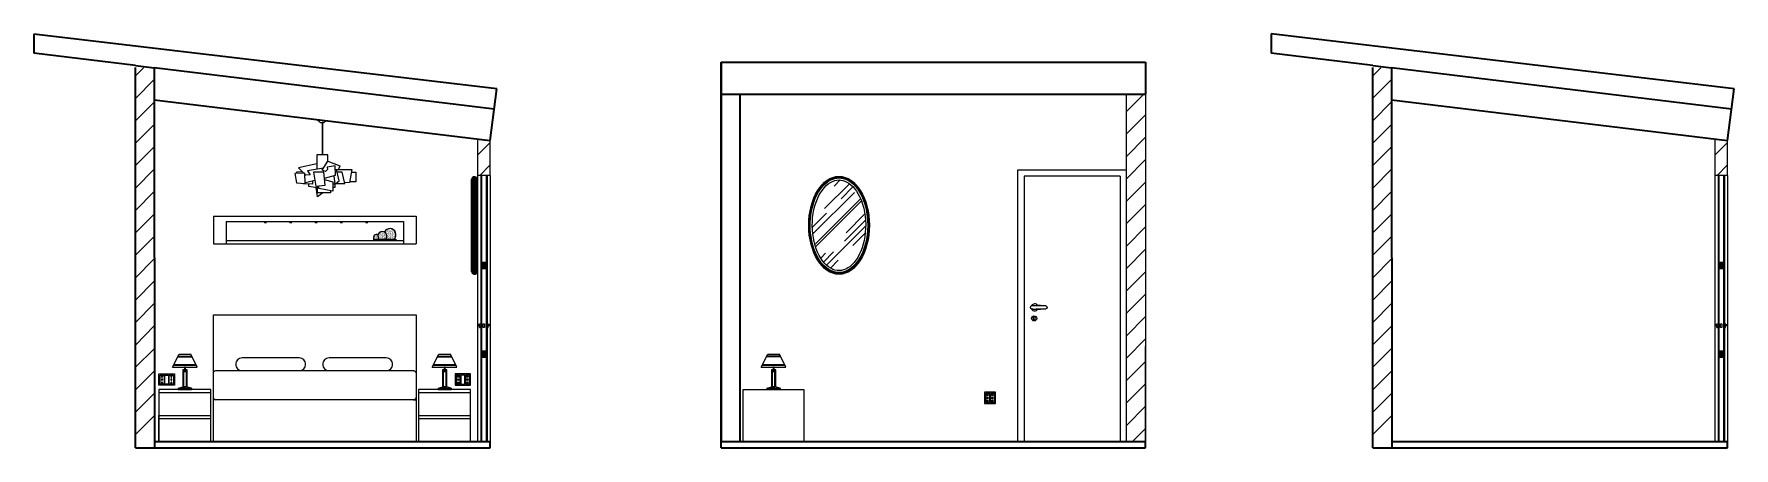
# Model space of a CAD drawing. Header units: inches. Extents: x 64 to 2382, y -47 to 374.
# Drawn here: x 1041 to 2382, y 48 to 374 of the extents above; entities that cross this region are included whole.
import ezdxf

# ---------------------------------------------------------------- set-up
doc = ezdxf.new("R2010")
doc.units = ezdxf.units.IN
doc.header["$MEASUREMENT"] = 0
doc.layers.add('#IMPIANTO', color=2, linetype='Continuous')
for name, color, linetype, lineweight in [('A-DOOR-FULL', 1, 'Continuous', 25), ('A-FLOR-LEVL', 3, 'Continuous', 35), ('A-FURN', 2, 'Continuous', 18), ('A-SECT-MCUT', 1, 'Continuous', 25), ('A-WALL-FULL', 3, 'Continuous', 35), ('A-WALL-FULL-EXT', 3, 'Continuous', 35), ('A-WALL-FULL-EXTR', 3, 'Continuous', 35), ('A-WALL-FULL-INTR', 1, 'Continuous', 25)]:
    doc.layers.add(name, color=color, linetype=linetype, lineweight=lineweight)

msp = doc.modelspace()

# ---------------------------------------------------------------- hatches: boundary and pattern name
at = {"layer": 'A-DOOR-FULL'}
for points in [[(1397.5, 194.2), (1393.7, 194.2), (1393.7, 189.2), (1397.5, 189.2)], [(2374.1, 194.2), (2370.3, 194.2), (2370.3, 189.2), (2374.1, 189.2)], [(1397.5, 124.2), (1393.7, 124.2), (1393.7, 119.2), (1397.5, 119.2)], [(2374.1, 124.2), (2370.3, 124.2), (2370.3, 119.2), (2374.1, 119.2)]]:
    msp.add_hatch(color=256, dxfattribs=at).paths.add_polyline_path(points)
at = {"layer": 'A-FURN'}
h = msp.add_hatch(dxfattribs=at)
h.set_pattern_fill('AR-RROOF', color=251, scale=0.640938, angle=45, style=0)
h.set_pattern_definition([(45, (-318771.822, -127035.48), (13.8138941, 36.83705085), [244.197454, -32.559661, 81.399151, -16.27983]), (45, (-318762.267, -127014.414), (-26.8219777, 3.7988209), [48.839491, -5.372344, 97.6789817, -12.2098727]), (45, (-318775.851, -127019.94), (52.1474501, 67.57296516), [130.2386423, -22.7917624, 65.119321, -16.2798303])])
edge = h.paths.add_edge_path()
edge.add_spline(control_points=[(1675.9, 259.1), (1671.4, 259.1), (1666.6, 256.4), (1658.9, 245.8), (1656, 238), (1654.2, 221), (1655.3, 212), (1660.6, 197.4), (1664.9, 191.9), (1673.8, 186.9), (1678.4, 186.9), (1687.4, 192.5), (1691.6, 198.1), (1696.6, 213), (1697.6, 222.1), (1695.5, 239.2), (1692.3, 247.2), (1684.4, 256.8), (1680, 259.1), (1675.9, 259.1)], knot_values=[0, 0, 0, 0, 0.701132, 0.701132, 1.402265, 1.402265, 2.103397, 2.103397, 2.804529, 2.804529, 3.505661, 3.505661, 4.206794, 4.206794, 4.907926, 4.907926, 5.634296, 5.634296, 6.283185, 6.283185, 6.283185, 6.283185], degree=3, periodic=0)
at = {"layer": 'A-SECT-MCUT'}
h = msp.add_hatch(dxfattribs=at)
h.set_pattern_fill('ANSI31', color=256, scale=100)
h.set_pattern_definition([(45, (7141.107, 32775.034), (-8.838835, 8.838835), [])])
h.paths.add_polyline_path([(1917.8, 326.7), (1902.7, 326.7), (1902.7, 52.7), (1917.8, 52.7)])

# ---------------------------------------------------------------- linework, layer by layer
at = {"layer": '#IMPIANTO'}
for points in [[(1140, 105.2), (1143.2, 105.2), (1143.2, 98), (1140, 98)], [(1143.7, 105.2), (1146.8, 105.2), (1146.8, 98), (1143.7, 98)], [(1147.3, 105.2), (1150.5, 105.2), (1150.5, 98), (1147.3, 98)], [(1377, 105.2), (1373.8, 105.2), (1373.8, 98), (1377, 98)], [(1380.6, 105.2), (1377.5, 105.2), (1377.5, 98), (1380.6, 98)], [(1384.3, 105.2), (1381.1, 105.2), (1381.1, 98), (1384.3, 98)]]:
    msp.add_lwpolyline(points, close=True, dxfattribs=at)
for centre, start, end in [((1141.6, 104.1), 113.3666, 246.2003), ((1141.6, 101.6), 113.3666, 246.2003), ((1141.6, 99.1), 113.3666, 246.2003), ((1141.6, 104.1), 294.3243, 66.1088), ((1141.6, 101.6), 294.3243, 66.1088), ((1141.6, 99.1), 294.3243, 66.1088), ((1148.9, 104.1), 113.3666, 246.2003), ((1148.9, 101.6), 113.3666, 246.2003), ((1148.9, 99.1), 113.3666, 246.2003), ((1148.9, 104.1), 294.3243, 66.1088), ((1148.9, 101.6), 294.3243, 66.1088), ((1148.9, 99.1), 294.3243, 66.1088), ((1375.3, 104.1), 113.8912, 245.6757), ((1375.3, 101.6), 113.8912, 245.6757), ((1375.3, 99.1), 113.8912, 245.6757), ((1375.3, 104.1), 293.7997, 66.6334), ((1375.3, 101.6), 293.7997, 66.6334), ((1375.3, 99.1), 293.7997, 66.6334), ((1382.6, 104.1), 113.8912, 245.6757), ((1382.6, 101.6), 113.8912, 245.6757), ((1382.6, 99.1), 113.8912, 245.6757), ((1382.6, 104.1), 293.7997, 66.6334), ((1382.6, 101.6), 293.7997, 66.6334), ((1382.6, 99.1), 293.7997, 66.6334)]:
    msp.add_arc(centre, 0.478, start, end, dxfattribs=at)
for centre, start_param, end_param in [((1141.6, 104.1), 5.42058, 7.142383), ((1141.6, 104.1), 8.545266, 10.307697), ((1141.6, 101.6), 5.42058, 7.142383), ((1141.6, 101.6), 8.545266, 10.307697), ((1141.6, 99.1), 5.42058, 7.142383), ((1141.6, 99.1), 8.545266, 10.307697), ((1148.9, 104.1), 5.42058, 7.142383), ((1148.9, 104.1), 8.545266, 10.307697), ((1148.9, 101.6), 5.42058, 7.142383), ((1148.9, 101.6), 8.545266, 10.307697), ((1148.9, 99.1), 5.42058, 7.142383), ((1148.9, 99.1), 8.545266, 10.307697)]:
    msp.add_ellipse(centre, major_axis=(0, 0.678), ratio=0.372094, start_param=start_param, end_param=end_param, dxfattribs=at)
at = {"layer": '#IMPIANTO', "extrusion": (0, 0, -1)}
for centre, start_param, end_param in [((1375.3, 104.1), 5.42058, 7.142383), ((1375.3, 104.1), 8.545266, 10.307697), ((1375.3, 101.6), 5.42058, 7.142383), ((1375.3, 101.6), 8.545266, 10.307697), ((1375.3, 99.1), 5.42058, 7.142383), ((1375.3, 99.1), 8.545266, 10.307697), ((1382.6, 104.1), 5.42058, 7.142383), ((1382.6, 104.1), 8.545266, 10.307697), ((1382.6, 101.6), 5.42058, 7.142383), ((1382.6, 101.6), 8.545266, 10.307697), ((1382.6, 99.1), 5.42058, 7.142383), ((1382.6, 99.1), 8.545266, 10.307697)]:
    msp.add_ellipse(centre, major_axis=(0, 0.678), ratio=0.372094, start_param=start_param, end_param=end_param, dxfattribs=at)
for p, q in [((1390.5, 144.2), (1390.5, 52.7)), ((2367.1, 144.3), (2367.1, 52.7)), ((1120.5, 47.7), (1135.2, 47.7)), ((1390.5, 47.7), (1400.5, 47.7)), ((1843.6, 52.7), (1839.9, 52.7)), ((2097.1, 47.7), (2111.8, 47.7)), ((2367.1, 47.7), (2377.1, 47.7))]:
    msp.add_line(p, q)
at = {"layer": 'A-DOOR-FULL'}
for p, q in [((1400.5, 262.7), (1390.5, 262.7)), ((1390.5, 262.7), (1390.5, 52.7)), ((1393.1, 262.7), (1393.1, 52.7)), ((1393.7, 262.7), (1393.7, 52.7)), ((1397.5, 262.7), (1397.5, 52.7)), ((1398.1, 262.7), (1398.1, 52.7)), ((1400.5, 262.7), (1400.5, 52.7)), ((1817, 52.7), (1817, 267.1)), ((1817, 267.1), (1902.8, 267.1)), ((1897.8, 262.1), (1822, 262.1)), ((1822, 262.1), (1822, 52.7)), ((1897.8, 262.1), (1897.8, 52.7)), ((1902.8, 52.7), (1902.8, 267.1)), ((2377.1, 262.7), (2367.1, 262.7)), ((2367.1, 262.7), (2367.1, 52.7)), ((2369.7, 262.7), (2369.7, 52.7)), ((2370.3, 262.7), (2370.3, 52.7)), ((2374.1, 262.7), (2374.1, 52.7)), ((2374.7, 262.7), (2374.7, 52.7)), ((2377.1, 262.7), (2377.1, 52.7)), ((1393.7, 194.2), (1397.5, 194.2)), ((1393.7, 189.2), (1397.5, 189.2)), ((2370.3, 194.2), (2374.1, 194.2)), ((2370.3, 189.2), (2374.1, 189.2)), ((1393.1, 155.8), (1393.1, 147.6)), ((1398.1, 155.8), (1398.1, 147.6)), ((1829.1, 160), (1828.3, 160)), ((1828.3, 157.2), (1834.9, 157.2)), ((1829.1, 160), (1831.6, 160)), ((1829.1, 157.2), (1831.6, 157.2)), ((1834.9, 160), (1831.6, 160)), ((2369.7, 155.8), (2369.7, 147.7)), ((2374.7, 155.8), (2374.7, 147.7)), ((1393.7, 124.2), (1397.5, 124.2)), ((2370.3, 124.2), (2374.1, 124.2)), ((1393.7, 119.2), (1397.5, 119.2)), ((2370.3, 119.2), (2374.1, 119.2))]:
    msp.add_line(p, q, dxfattribs=at)
for points in [[(1829.1, 157.2), (1828.3, 157.2, -1), (1828.3, 160), (1838.8, 160, -1), (1838.8, 157.2), (1831.6, 157.2)], [(1392.1, 144.7), (1390.6, 144.7, 0.414851), (1390.6, 144.2), (1392.1, 144.2), (1392.1, 142.7), (1393.1, 142.7)], [(1398.1, 142.7), (1399.1, 142.7), (1399.1, 144.2), (1400.6, 144.2, 0.414851), (1400.6, 144.7), (1399.1, 144.7)], [(2368.7, 144.7), (2367.2, 144.7, 0.414851), (2367.2, 144.2), (2368.7, 144.2), (2368.7, 142.7), (2369.7, 142.7)], [(2374.7, 142.7), (2375.7, 142.7), (2375.7, 144.2), (2377.2, 144.2, 0.414851), (2377.2, 144.7), (2375.7, 144.7)]]:
    msp.add_lwpolyline(points, format="xyb", dxfattribs=at)
msp.add_lwpolyline([(1829.4, 150.9, -1), (1830.4, 150.9), (1830.4, 148.9, -1), (1829.4, 148.9)], format="xyb", close=True, dxfattribs=at)
for points in [[(1392.1, 142.7), (1392.1, 145.7), (1393.1, 145.7)], [(1399.1, 142.7), (1399.1, 145.7), (1398.1, 145.7)], [(2368.7, 142.7), (2368.7, 145.7), (2369.7, 145.7)], [(2375.7, 142.7), (2375.7, 145.7), (2374.7, 145.7)]]:
    msp.add_lwpolyline(points, dxfattribs=at)
for points in [[(1395, 145.7), (1396, 145.7), (1396, 142.7), (1395, 142.7)], [(2371.6, 145.7), (2372.6, 145.7), (2372.6, 142.7), (2371.6, 142.7)]]:
    msp.add_lwpolyline(points, close=True, dxfattribs=at)
msp.add_circle((1829.9, 149.9), 2, dxfattribs=at)
for start, end in [(30.6033, 150.8038), (30.6033, 150.8038), (209.1962, 329.3967)]:
    msp.add_arc((1830.3, 158.6), 2.75, start, end, dxfattribs=at)
at = {"layer": 'A-FLOR-LEVL'}
for p, q in [((1120.5, 47.7), (1400.5, 47.7)), ((1120.5, 47.7), (1400.5, 47.7)), ((1135.5, 52.7), (1400.5, 52.7)), ((1582.8, 52.7), (1917.8, 52.7)), ((1582.8, 47.7), (1917.8, 47.7)), ((2097.1, 47.7), (2377.1, 47.7)), ((2097.1, 47.7), (2377.1, 47.7)), ((2112.1, 52.7), (2377.1, 52.7))]:
    msp.add_line(p, q, dxfattribs=at)
at = {"layer": 'A-FURN'}
for p, q in [((1385.8, 187), (1385.8, 259.6)), ((1386.5, 261), (1386.4, 185.5)), ((1387.5, 261.6), (1387.3, 184.9)), ((1388.4, 261.7), (1388.3, 184.7)), ((1389.3, 261.4), (1389.2, 184.9)), ((1390.3, 260.4), (1390.1, 185.8)), ((1390.5, 187), (1390.5, 259.6)), ((1902.7, 52.7), (1902.7, 254.7)), ((1182.1, 230.4), (1182.1, 208.7)), ((1182.1, 230.4), (1342.1, 230.4)), ((1342.1, 230.4), (1342.1, 208.7)), ((1192.1, 226.2), (1332.1, 226.2)), ((1192.1, 226.2), (1192.1, 208.7)), ((1222.1, 225.7), (1222.1, 226.2)), ((1222.1, 225.7), (1224.1, 225.7)), ((1222.4, 225.5), (1223.9, 225.5)), ((1224.1, 225.7), (1224.1, 226.2)), ((1242.1, 225.7), (1242.1, 226.2)), ((1242.1, 226.2), (1244.1, 226.2)), ((1242.1, 225.7), (1244.1, 225.7)), ((1242.4, 225.5), (1243.9, 225.5)), ((1244.1, 225.7), (1244.1, 226.2)), ((1262.1, 226.2), (1264.1, 226.2)), ((1262.1, 225.7), (1262.1, 226.2)), ((1262.1, 225.7), (1264.1, 225.7)), ((1262.4, 225.5), (1263.9, 225.5)), ((1264.1, 225.7), (1264.1, 226.2)), ((1282.1, 225.7), (1282.1, 226.2)), ((1282.1, 226.2), (1284.1, 226.2)), ((1282.1, 225.7), (1284.1, 225.7)), ((1282.4, 225.5), (1283.9, 225.5)), ((1284.1, 225.7), (1284.1, 226.2)), ((1302.1, 225.7), (1302.1, 226.2)), ((1302.1, 225.7), (1304.1, 225.7)), ((1302.4, 225.5), (1303.9, 225.5)), ((1304.1, 225.7), (1304.1, 226.2)), ((1309.3, 215.3), (1309.3, 215.3)), ((1309.4, 215), (1309.4, 215)), ((1309.5, 215.2), (1309.5, 215.2)), ((1309.7, 215.5), (1309.7, 215.5)), ((1309.8, 215), (1309.8, 215)), ((1310.3, 215.9), (1310.3, 215.9)), ((1310.8, 215.9), (1310.8, 215.9)), ((1310.9, 215.6), (1310.9, 215.6)), ((1310.9, 215), (1310.9, 215)), ((1311, 215.7), (1311, 215.7)), ((1311, 215.1), (1311, 215.1)), ((1311, 214.7), (1311, 214.7)), ((1311.5, 215.6), (1311.5, 215.6)), ((1311.6, 215.7), (1311.6, 215.7)), ((1311.8, 215), (1311.8, 215)), ((1312, 215.1), (1312, 215.1)), ((1312.1, 215.1), (1312.1, 215.1)), ((1312.1, 215), (1312.1, 215)), ((1312.2, 215.4), (1312.2, 215.4)), ((1312.3, 215.8), (1312.3, 215.8)), ((1312.4, 215.3), (1312.4, 215.3)), ((1312.4, 215.3), (1312.4, 215.3)), ((1312.4, 215), (1312.4, 215)), ((1312.5, 215.3), (1312.5, 215.3)), ((1312.6, 214.8), (1312.6, 214.8)), ((1312.7, 216.3), (1312.7, 216.3)), ((1312.7, 215.8), (1312.7, 215.8)), ((1312.9, 216), (1312.9, 216)), ((1313, 216.1), (1313, 216.1)), ((1313.3, 216.6), (1313.3, 216.6)), ((1313.3, 215.1), (1313.3, 215.1)), ((1313.5, 217.5), (1313.5, 217.5)), ((1313.5, 216.6), (1313.5, 216.6)), ((1313.5, 215.6), (1313.5, 215.6)), ((1313.7, 217.8), (1313.7, 217.8)), ((1313.7, 217.5), (1313.7, 217.5)), ((1313.7, 217.2), (1313.7, 217.2)), ((1313.7, 215.9), (1313.7, 215.9)), ((1313.8, 217.5), (1313.8, 217.5)), ((1313.8, 216.4), (1313.8, 216.4)), ((1313.8, 215.9), (1313.8, 215.9)), ((1313.9, 215.9), (1313.9, 215.9)), ((1313.9, 215.6), (1313.9, 215.6)), ((1314, 214.8), (1314, 214.8)), ((1314, 214.7), (1314, 214.7)), ((1314.1, 217.2), (1314.1, 217.2)), ((1314.2, 217.3), (1314.2, 217.3)), ((1314.3, 216.8), (1314.3, 216.8)), ((1314.3, 214.9), (1314.3, 214.9)), ((1314.4, 215.1), (1314.4, 215.1)), ((1314.5, 216.6), (1314.5, 216.6)), ((1314.6, 217.8), (1314.6, 217.8)), ((1314.6, 215.4), (1314.6, 215.4)), ((1314.7, 215.5), (1314.7, 215.5)), ((1315, 218), (1315, 218)), ((1315, 217.5), (1315, 217.5)), ((1315, 216.1), (1315, 216.1)), ((1315, 215.9), (1315, 215.9)), ((1315.2, 218.3), (1315.2, 218.3)), ((1315.2, 218.1), (1315.2, 218.1)), ((1315.2, 217.8), (1315.2, 217.8)), ((1315.2, 216.4), (1315.2, 216.4)), ((1315.2, 216), (1315.2, 216)), ((1315.3, 217), (1315.3, 217)), ((1315.4, 216.5), (1315.4, 216.5)), ((1315.4, 216.1), (1315.4, 216.1)), ((1315.5, 215.3), (1315.5, 215.3)), ((1315.6, 218.3), (1315.6, 218.3)), ((1315.6, 216.7), (1315.6, 216.7)), ((1315.6, 215.1), (1315.6, 215.1)), ((1315.6, 214.8), (1315.6, 214.8)), ((1315.7, 216.6), (1315.7, 216.6)), ((1315.8, 217.3), (1315.8, 217.3)), ((1315.8, 216.7), (1315.8, 216.7)), ((1315.8, 215.4), (1315.8, 215.4)), ((1316.2, 217.5), (1316.2, 217.5)), ((1316.2, 216), (1316.2, 216)), ((1316.3, 217.3), (1316.3, 217.3)), ((1316.3, 214.8), (1316.3, 214.8)), ((1316.4, 214.9), (1316.4, 214.9)), ((1316.6, 216.6), (1316.6, 216.6)), ((1316.6, 214.7), (1316.6, 214.7)), ((1316.7, 216.9), (1316.7, 216.9)), ((1316.7, 215), (1316.7, 215)), ((1316.8, 217.5), (1316.8, 217.5)), ((1316.8, 216.7), (1316.8, 216.7)), ((1316.8, 215.2), (1316.8, 215.2)), ((1316.9, 217.9), (1316.9, 217.9)), ((1316.9, 217), (1316.9, 217)), ((1316.9, 216.7), (1316.9, 216.7)), ((1316.9, 215.4), (1316.9, 215.4)), ((1317, 218), (1317, 218)), ((1317, 215.9), (1317, 215.9)), ((1317.1, 215.4), (1317.1, 215.4)), ((1317.1, 215.1), (1317.1, 215.1)), ((1317.3, 217.8), (1317.3, 217.8)), ((1317.3, 217.6), (1317.3, 217.6)), ((1317.3, 215.9), (1317.3, 215.9)), ((1317.4, 216), (1317.4, 216)), ((1317.4, 216), (1317.4, 216)), ((1317.5, 216.2), (1317.5, 216.2)), ((1317.7, 219), (1317.7, 219)), ((1317.9, 218.5), (1317.9, 218.5)), ((1317.9, 217.9), (1317.9, 217.9)), ((1318, 216.8), (1318, 216.8)), ((1318, 216.7), (1318, 216.7)), ((1318, 215.2), (1318, 215.2)), ((1318.1, 217.1), (1318.1, 217.1)), ((1318.1, 215.2), (1318.1, 215.2)), ((1318.2, 219.6), (1318.2, 219.6)), ((1318.2, 219.1), (1318.2, 219.1)), ((1318.3, 219.7), (1318.3, 219.7)), ((1318.3, 218.6), (1318.3, 218.6)), ((1318.3, 218.3), (1318.3, 218.3)), ((1318.3, 215.5), (1318.3, 215.5)), ((1318.4, 217.5), (1318.4, 217.5)), ((1318.5, 218.7), (1318.5, 218.7)), ((1318.5, 217.2), (1318.5, 217.2)), ((1318.5, 217), (1318.5, 217)), ((1318.5, 216.4), (1318.5, 216.4)), ((1318.5, 216), (1318.5, 216)), ((1318.5, 214.9), (1318.5, 214.9)), ((1318.6, 219.7), (1318.6, 219.7)), ((1318.6, 215.9), (1318.6, 215.9)), ((1318.7, 217.8), (1318.7, 217.8)), ((1318.6, 215.6), (1318.6, 215.6)), ((1318.8, 220), (1318.8, 220)), ((1318.8, 218.1), (1318.8, 218.1)), ((1318.8, 217.8), (1318.8, 217.8)), ((1318.8, 214.8), (1318.8, 214.8)), ((1318.9, 217.9), (1318.9, 217.9)), ((1319.1, 219.6), (1319.1, 219.6)), ((1319.1, 218), (1319.1, 218)), ((1319.1, 216.3), (1319.1, 216.3)), ((1319.1, 214.8), (1319.1, 214.8)), ((1319.3, 218.4), (1319.3, 218.4)), ((1319.3, 215.9), (1319.3, 215.9)), ((1319.4, 219), (1319.4, 219)), ((1319.4, 217.1), (1319.4, 217.1)), ((1319.4, 216), (1319.4, 216)), ((1319.4, 215.2), (1319.4, 215.2)), ((1319.6, 220.4), (1319.6, 220.4)), ((1319.7, 219.7), (1319.7, 219.7)), ((1319.7, 218.8), (1319.7, 218.8)), ((1319.7, 217.2), (1319.7, 217.2)), ((1319.7, 215.6), (1319.7, 215.6)), ((1319.8, 219.2), (1319.8, 219.2)), ((1319.8, 218.9), (1319.8, 218.9)), ((1319.9, 219), (1319.9, 219)), ((1319.9, 218.1), (1319.9, 218.1)), ((1319.9, 216.6), (1319.9, 216.6)), ((1320, 219.1), (1320, 219.1)), ((1320, 217.6), (1320, 217.6)), ((1320.1, 217.2), (1320.1, 217.2)), ((1320.2, 220.2), (1320.2, 220.2)), ((1320.2, 219.6), (1320.2, 219.6)), ((1320.2, 218.3), (1320.2, 218.3)), ((1320.2, 216.4), (1320.2, 216.4)), ((1320.2, 216.4), (1320.2, 216.4)), ((1320.2, 215.9), (1320.2, 215.9)), ((1320.3, 220.5), (1320.3, 220.5)), ((1320.3, 218.6), (1320.3, 218.6)), ((1320.3, 218), (1320.3, 218)), ((1320.3, 216.7), (1320.3, 216.7)), ((1320.3, 216.4), (1320.3, 216.4)), ((1320.3, 215.6), (1320.3, 215.6)), ((1320.3, 214.8), (1320.3, 214.8)), ((1320.4, 217.2), (1320.4, 217.2)), ((1320.4, 214.8), (1320.4, 214.8)), ((1320.4, 214.8), (1320.4, 214.8)), ((1320.4, 214.7), (1320.4, 214.7)), ((1320.5, 219.7), (1320.5, 219.7)), ((1320.5, 217.3), (1320.5, 217.3)), ((1320.8, 220.4), (1320.8, 220.4)), ((1320.9, 219.5), (1320.9, 219.5)), ((1320.9, 218.8), (1320.9, 218.8)), ((1320.9, 217.6), (1320.9, 217.6)), ((1320.9, 217.2), (1320.9, 217.2)), ((1320.9, 215.7), (1320.9, 215.7)), ((1320.9, 215.6), (1320.9, 215.6)), ((1321, 220.3), (1321, 220.3)), ((1321, 217.8), (1321, 217.8)), ((1321, 215.4), (1321, 215.4)), ((1321.1, 215.5), (1321.1, 215.5)), ((1321.2, 220.4), (1321.2, 220.4)), ((1321.2, 220.3), (1321.2, 220.3)), ((1321.3, 219.8), (1321.3, 219.8)), ((1321.3, 219.4), (1321.3, 219.4)), ((1321.4, 219.6), (1321.4, 219.6)), ((1321.4, 218.1), (1321.4, 218.1)), ((1321.5, 218.6), (1321.5, 218.6)), ((1321.5, 218.1), (1321.5, 218.1)), ((1321.5, 216.4), (1321.5, 216.4)), ((1321.5, 214.8), (1321.5, 214.8)), ((1321.6, 218.4), (1321.6, 218.4)), ((1321.6, 217.8), (1321.6, 217.8)), ((1321.6, 216), (1321.6, 216)), ((1321.7, 220.7), (1321.7, 220.7)), ((1321.7, 218.8), (1321.7, 218.8)), ((1321.7, 218.5), (1321.7, 218.5)), ((1321.7, 217), (1321.7, 217)), ((1321.7, 216.9), (1321.7, 216.9)), ((1321.7, 216.5), (1321.7, 216.5)), ((1321.7, 215), (1321.7, 215)), ((1321.8, 216.2), (1321.8, 216.2)), ((1321.9, 219.1), (1321.9, 219.1)), ((1321.9, 217.2), (1321.9, 217.2)), ((1321.9, 215.3), (1321.9, 215.3)), ((1321.9, 215.3), (1321.9, 215.3)), ((1322, 220.5), (1322, 220.5)), ((1322, 218.8), (1322, 218.8)), ((1322, 217.3), (1322, 217.3)), ((1322, 214.8), (1322, 214.8)), ((1322.1, 216.6), (1322.1, 216.6)), ((1322.1, 215.7), (1322.1, 215.7)), ((1322.2, 219.1), (1322.2, 219.1)), ((1322.2, 216.7), (1322.2, 216.7)), ((1322.5, 220), (1322.5, 220)), ((1322.5, 218.1), (1322.5, 218.1)), ((1322.5, 216.2), (1322.5, 216.2)), ((1322.6, 219.7), (1322.6, 219.7)), ((1322.6, 218.1), (1322.6, 218.1)), ((1322.7, 219.7), (1322.7, 219.7)), ((1322.7, 217.2), (1322.7, 217.2)), ((1322.7, 216.4), (1322.7, 216.4)), ((1322.7, 214.9), (1322.7, 214.9)), ((1322.7, 214.8), (1322.7, 214.8)), ((1322.8, 220.3), (1322.8, 220.3)), ((1322.8, 220), (1322.8, 220)), ((1322.8, 219.8), (1322.8, 219.8)), ((1322.8, 214.9), (1322.8, 214.9)), ((1323, 219.2), (1323, 219.2)), ((1323, 218.7), (1323, 218.7)), ((1323.1, 218.4), (1323.1, 218.4)), ((1323.2, 219.3), (1323.2, 219.3)), ((1323.2, 218.9), (1323.2, 218.9)), ((1323.2, 217.5), (1323.2, 217.5)), ((1323.2, 217.4), (1323.2, 217.4)), ((1323.2, 217.3), (1323.2, 217.3)), ((1323.2, 217), (1323.2, 217)), ((1323.2, 215.7), (1323.2, 215.7)), ((1323.2, 215.5), (1323.2, 215.5)), ((1323.2, 215.4), (1323.2, 215.4)), ((1323.3, 220.3), (1323.3, 220.3)), ((1323.3, 217.8), (1323.3, 217.8)), ((1323.3, 216.7), (1323.3, 216.7)), ((1323.4, 219.6), (1323.4, 219.6)), ((1323.4, 218), (1323.4, 218)), ((1323.4, 217.7), (1323.4, 217.7)), ((1323.4, 215.9), (1323.4, 215.9)), ((1323.4, 215.8), (1323.4, 215.8)), ((1323.5, 215.4), (1323.5, 215.4)), ((1323.5, 215.1), (1323.5, 215.1)), ((1323.8, 219.7), (1323.8, 219.7)), ((1323.8, 218.1), (1323.8, 218.1)), ((1323.8, 216.5), (1323.8, 216.5)), ((1323.8, 216), (1323.8, 216)), ((1323.8, 214.9), (1323.8, 214.9)), ((1323.9, 218.5), (1323.9, 218.5)), ((1323.9, 216.1), (1323.9, 216.1)), ((1324, 218.6), (1324, 218.6)), ((1324, 216.7), (1324, 216.7)), ((1324, 214.8), (1324, 214.8)), ((1324.4, 219.1), (1324.4, 219.1)), ((1324.4, 218.9), (1324.4, 218.9)), ((1324.4, 217.3), (1324.4, 217.3)), ((1324.4, 216.7), (1324.4, 216.7)), ((1324.4, 215.7), (1324.4, 215.7)), ((1324.5, 219.2), (1324.5, 219.2)), ((1324.5, 219.2), (1324.5, 219.2)), ((1324.6, 218.9), (1324.6, 218.9)), ((1324.7, 218.1), (1324.7, 218.1)), ((1324.7, 217.6), (1324.7, 217.6)), ((1324.8, 217.9), (1324.8, 217.9)), ((1324.8, 217.3), (1324.8, 217.3)), ((1324.8, 216), (1324.8, 216)), ((1324.9, 218.2), (1324.9, 218.2)), ((1324.9, 217.3), (1324.9, 217.3)), ((1324.9, 216.5), (1324.9, 216.5)), ((1324.9, 216.3), (1324.9, 216.3)), ((1324.9, 214.8), (1324.9, 214.8)), ((1325, 218.2), (1325, 218.2)), ((1325, 217.4), (1325, 217.4)), ((1325, 216.5), (1325, 216.5)), ((1325, 216), (1325, 216)), ((1325, 215.6), (1325, 215.6)), ((1325, 215), (1325, 215)), ((1325.1, 214.8), (1325.1, 214.8)), ((1325.5, 217.9), (1325.5, 217.9)), ((1325.5, 217.2), (1325.5, 217.2)), ((1325.5, 215.4), (1325.5, 215.4)), ((1325.5, 215.3), (1325.5, 215.3)), ((1325.6, 217.4), (1325.6, 217.4)), ((1325.6, 215.8), (1325.6, 215.8)), ((1325.6, 215.5), (1325.6, 215.5)), ((1326.1, 216.1), (1326.1, 216.1)), ((1332.1, 226.2), (1332.1, 208.7)), ((1182.1, 208.7), (1342.1, 208.7)), ((1192.1, 211.2), (1332.1, 211.2)), ((1308.4, 212.5), (1326.2, 212.5)), ((1308.4, 212.5), (1308.4, 211.2)), ((1308.6, 213.4), (1308.6, 213.4)), ((1308.7, 214), (1308.7, 214)), ((1309.2, 214.2), (1309.2, 214.2)), ((1309.2, 213.1), (1309.2, 213.1)), ((1309.2, 212.6), (1309.2, 212.6)), ((1309.3, 213.2), (1309.3, 213.2)), ((1309.5, 214.2), (1309.5, 214.2)), ((1309.5, 213.7), (1309.5, 213.7)), ((1309.5, 213.3), (1309.5, 213.3)), ((1309.6, 213.4), (1309.6, 213.4)), ((1309.7, 213.6), (1309.7, 213.6)), ((1309.7, 212.5), (1309.7, 212.5)), ((1309.8, 213.8), (1309.8, 213.8)), ((1309.8, 213.5), (1309.8, 213.5)), ((1310.3, 214.5), (1310.3, 214.5)), ((1310.3, 212.6), (1310.3, 212.6)), ((1310.4, 214.4), (1310.4, 214.4)), ((1310.4, 214.3), (1310.4, 214.3)), ((1310.4, 212.6), (1310.4, 212.6)), ((1310.5, 214.5), (1310.5, 214.5)), ((1310.9, 212.5), (1310.9, 212.5)), ((1311, 213.8), (1311, 213.8)), ((1311, 213.5), (1311, 213.5)), ((1311, 212.7), (1311, 212.7)), ((1311.1, 214.2), (1311.1, 214.2)), ((1311.1, 213.9), (1311.1, 213.9)), ((1311.2, 214.1), (1311.2, 214.1)), ((1311.2, 213.1), (1311.2, 213.1)), ((1311.3, 212.6), (1311.3, 212.6)), ((1311.5, 214.3), (1311.5, 214.3)), ((1311.5, 213.2), (1311.5, 213.2)), ((1311.6, 212.7), (1311.6, 212.7)), ((1311.8, 213.1), (1311.8, 213.1)), ((1312, 213.8), (1312, 213.8)), ((1312.1, 213.9), (1312.1, 213.9)), ((1312.1, 213.5), (1312.1, 213.5)), ((1312.5, 214.2), (1312.5, 214.2)), ((1312.6, 214.5), (1312.6, 214.5)), ((1312.6, 214.4), (1312.6, 214.4)), ((1312.6, 214.3), (1312.6, 214.3)), ((1312.6, 213.7), (1312.6, 213.7)), ((1312.6, 213.4), (1312.6, 213.4)), ((1312.7, 214.6), (1312.7, 214.6)), ((1312.7, 214.4), (1312.7, 214.4)), ((1312.7, 214.4), (1312.7, 214.4)), ((1312.7, 214.2), (1312.7, 214.2)), ((1312.7, 213.7), (1312.7, 213.7)), ((1312.7, 212.7), (1312.7, 212.7)), ((1312.7, 212.6), (1312.7, 212.6)), ((1312.7, 212.5), (1312.7, 212.5)), ((1312.7, 212.5), (1312.7, 212.5)), ((1312.8, 213.2), (1312.8, 213.2)), ((1312.8, 212.8), (1312.8, 212.8)), ((1312.8, 212.7), (1312.8, 212.7)), ((1312.9, 213.5), (1312.9, 213.5)), ((1313.3, 213.5), (1313.3, 213.5)), ((1313.4, 214.1), (1313.4, 214.1)), ((1313.5, 214.2), (1313.5, 214.2)), ((1313.5, 213.7), (1313.5, 213.7)), ((1313.7, 214), (1313.7, 214)), ((1313.9, 214.2), (1313.9, 214.2)), ((1313.9, 212.7), (1313.9, 212.7)), ((1314.1, 214.3), (1314.1, 214.3)), ((1314.1, 213.9), (1314.1, 213.9)), ((1314.2, 213.1), (1314.2, 213.1)), ((1314.3, 213), (1314.3, 213)), ((1314.3, 212.6), (1314.3, 212.6)), ((1314.5, 213.5), (1314.5, 213.5)), ((1314.6, 212.9), (1314.6, 212.9)), ((1315, 214.2), (1315, 214.2)), ((1315.1, 214.3), (1315.1, 214.3)), ((1315.1, 213.5), (1315.1, 213.5)), ((1315.1, 212.7), (1315.1, 212.7)), ((1315.2, 214.5), (1315.2, 214.5)), ((1315.2, 213.7), (1315.2, 213.7)), ((1315.2, 212.6), (1315.2, 212.6)), ((1315.6, 214.5), (1315.6, 214.5)), ((1315.6, 213.5), (1315.6, 213.5)), ((1315.7, 214.2), (1315.7, 214.2)), ((1315.8, 213.7), (1315.8, 213.7)), ((1315.8, 213.5), (1315.8, 213.5)), ((1315.8, 213.2), (1315.8, 213.2)), ((1315.9, 212.9), (1315.9, 212.9)), ((1316.2, 212.7), (1316.2, 212.7)), ((1316.3, 214.3), (1316.3, 214.3)), ((1316.6, 212.8), (1316.6, 212.8)), ((1316.7, 213.1), (1316.7, 213.1)), ((1316.8, 213.6), (1316.8, 213.6)), ((1316.8, 213), (1316.8, 213)), ((1316.9, 213.1), (1316.9, 213.1)), ((1317.3, 214.2), (1317.3, 214.2)), ((1317.3, 214), (1317.3, 214)), ((1317.3, 213.7), (1317.3, 213.7)), ((1317.4, 214.3), (1317.4, 214.3)), ((1317.4, 213.6), (1317.4, 213.6)), ((1317.4, 213.4), (1317.4, 213.4)), ((1317.4, 212.8), (1317.4, 212.8)), ((1317.5, 212.6), (1317.5, 212.6)), ((1318, 214.2), (1318, 214.2)), ((1318, 213.6), (1318, 213.6)), ((1318.1, 214.3), (1318.1, 214.3)), ((1318.1, 213.3), (1318.1, 213.3)), ((1318.3, 213.6), (1318.3, 213.6)), ((1318.6, 214.4), (1318.6, 214.4)), ((1318.7, 212.9), (1318.7, 212.9)), ((1318.8, 214.3), (1318.8, 214.3)), ((1318.8, 213), (1318.8, 213)), ((1318.8, 212.4), (1318.8, 212.4)), ((1318.9, 214.5), (1318.9, 214.5)), ((1318.9, 214), (1318.9, 214)), ((1319, 213.4), (1319, 213.4)), ((1319.1, 212.6), (1319.1, 212.6)), ((1319.2, 213.2), (1319.2, 213.2)), ((1319.3, 213.5), (1319.3, 213.5)), ((1319.4, 213.3), (1319.4, 213.3)), ((1319.8, 214.1), (1319.8, 214.1)), ((1319.8, 213.9), (1319.8, 213.9)), ((1319.9, 214.2), (1319.9, 214.2)), ((1320.2, 214.5), (1320.2, 214.5)), ((1320.2, 212.6), (1320.2, 212.6)), ((1320.3, 213.2), (1320.3, 213.2)), ((1320.4, 214.3), (1320.4, 214.3)), ((1320.4, 212.9), (1320.4, 212.9)), ((1320.5, 214), (1320.5, 214)), ((1320.6, 213.1), (1320.6, 213.1)), ((1320.7, 212.6), (1320.7, 212.6)), ((1320.9, 214), (1320.9, 214)), ((1320.9, 213.8), (1320.9, 213.8)), ((1320.9, 212.4), (1320.9, 212.4)), ((1321, 212.9), (1321, 212.9)), ((1321.5, 213.5), (1321.5, 213.5)), ((1321.5, 213.3), (1321.5, 213.3)), ((1321.6, 213.6), (1321.6, 213.6)), ((1321.7, 213.1), (1321.7, 213.1)), ((1321.9, 213.4), (1321.9, 213.4)), ((1322, 214.5), (1322, 214.5)), ((1322.1, 214.2), (1322.1, 214.2)), ((1322.1, 214), (1322.1, 214)), ((1322.1, 213.7), (1322.1, 213.7)), ((1322.1, 212.5), (1322.1, 212.5)), ((1322.2, 213.2), (1322.2, 213.2)), ((1322.2, 212.9), (1322.2, 212.9)), ((1322.5, 214.3), (1322.5, 214.3)), ((1322.7, 213.3), (1322.7, 213.3)), ((1323.2, 213.6), (1323.2, 213.6)), ((1323.2, 212.9), (1323.2, 212.9)), ((1323.3, 214.1), (1323.3, 214.1)), ((1323.3, 213), (1323.3, 213)), ((1323.3, 212.5), (1323.3, 212.5)), ((1323.4, 213.9), (1323.4, 213.9)), ((1323.6, 214.3), (1323.6, 214.3)), ((1323.7, 213.8), (1323.7, 213.8)), ((1323.7, 213.4), (1323.7, 213.4)), ((1323.8, 213.6), (1323.8, 213.6)), ((1323.8, 212.6), (1323.8, 212.6)), ((1323.9, 213.3), (1323.9, 213.3)), ((1324, 212.9), (1324, 212.9)), ((1324.3, 214.2), (1324.3, 214.2)), ((1324.4, 214.3), (1324.4, 214.3)), ((1324.5, 214.1), (1324.5, 214.1)), ((1324.5, 212.5), (1324.5, 212.5)), ((1324.8, 214.1), (1324.8, 214.1)), ((1324.9, 214.4), (1324.9, 214.4)), ((1325, 213.4), (1325, 213.4)), ((1325.2, 214.3), (1325.2, 214.3)), ((1325.2, 214), (1325.2, 214)), ((1325.6, 214.1), (1325.6, 214.1)), ((1326.2, 212.5), (1326.2, 211.2)), ((1182.1, 152.7), (1342.1, 152.7)), ((1149.9, 111.4), (1155.1, 121.8)), ((1155.1, 121.8), (1164.2, 121.8)), ((1169.3, 111.4), (1164.2, 121.8)), ((1354.9, 111.4), (1360.1, 121.8)), ((1360.1, 121.8), (1369.2, 121.8)), ((1374.3, 111.4), (1369.2, 121.8)), ((1614.5, 111.4), (1619.7, 121.8)), ((1619.7, 121.8), (1628.8, 121.8)), ((1633.9, 111.4), (1628.8, 121.8)), ((1917.8, 52.7), (1917.8, 127.7)), ((1149.9, 111.4), (1169.3, 111.4)), ((1150.7, 112.9), (1168.6, 112.9)), ((1151, 113.5), (1168.3, 113.5)), ((1154, 119.7), (1165.2, 119.7)), ((1154.3, 120.2), (1165, 120.2)), ((1161.4, 109.3), (1157.9, 109.3)), ((1157.9, 109.3), (1157.9, 108.8)), ((1157.9, 108.8), (1161.4, 108.8)), ((1161.4, 108.5), (1157.9, 108.5)), ((1157.9, 108.5), (1157.9, 108)), ((1157.9, 108), (1161.4, 108)), ((1158.2, 96), (1158.2, 108)), ((1158.2, 108), (1161.1, 108)), ((1160.7, 108.9), (1158.7, 108.9)), ((1158.7, 108.9), (1158.7, 108.5)), ((1158.7, 108.5), (1160.7, 108.5)), ((1158.7, 96), (1158.7, 108)), ((1160, 111.4), (1159.3, 111.4)), ((1159.3, 111.4), (1159.3, 109.3)), ((1159.3, 109.3), (1160, 109.3)), ((1160, 109.3), (1160, 111.4)), ((1160.5, 108), (1160.5, 96)), ((1160.7, 108.5), (1160.7, 108.9)), ((1161.1, 108), (1161.1, 96)), ((1161.4, 108.8), (1161.4, 109.3)), ((1161.4, 108), (1161.4, 108.5)), ((1354.9, 111.4), (1374.3, 111.4)), ((1355.7, 112.9), (1373.6, 112.9)), ((1356, 113.5), (1373.3, 113.5)), ((1359, 119.7), (1370.2, 119.7)), ((1359.3, 120.2), (1370, 120.2)), ((1366.4, 109.3), (1362.9, 109.3)), ((1362.9, 109.3), (1362.9, 108.8)), ((1362.9, 108.8), (1366.4, 108.8)), ((1366.4, 108.5), (1362.9, 108.5)), ((1362.9, 108.5), (1362.9, 108)), ((1362.9, 108), (1366.4, 108)), ((1363.2, 96), (1363.2, 108)), ((1363.2, 108), (1366.1, 108)), ((1365.7, 108.9), (1363.7, 108.9)), ((1363.7, 108.9), (1363.7, 108.5)), ((1363.7, 108.5), (1365.7, 108.5)), ((1363.7, 96), (1363.7, 108)), ((1365, 111.4), (1364.3, 111.4)), ((1364.3, 111.4), (1364.3, 109.3)), ((1364.3, 109.3), (1365, 109.3)), ((1365, 109.3), (1365, 111.4)), ((1365.5, 108), (1365.5, 96)), ((1365.7, 108.5), (1365.7, 108.9)), ((1366.1, 108), (1366.1, 96)), ((1366.4, 108.8), (1366.4, 109.3)), ((1366.4, 108), (1366.4, 108.5)), ((1597.8, 90.7), (1597.8, 108.7)), ((1614.5, 111.4), (1633.9, 111.4)), ((1615.3, 113), (1633.2, 113)), ((1615.6, 113.5), (1632.9, 113.5)), ((1618.6, 119.8), (1629.8, 119.8)), ((1618.9, 120.3), (1629.6, 120.3)), ((1626, 109.4), (1622.5, 109.4)), ((1622.5, 109.4), (1622.5, 108.9)), ((1622.5, 108.9), (1626, 108.9)), ((1626, 108.5), (1622.5, 108.5)), ((1622.5, 108.5), (1622.5, 108.1)), ((1622.5, 108.1), (1626, 108.1)), ((1622.8, 96), (1622.8, 108.1)), ((1622.8, 108.1), (1625.7, 108.1)), ((1625.3, 108.9), (1623.3, 108.9)), ((1623.3, 108.9), (1623.3, 108.6)), ((1623.3, 108.6), (1625.3, 108.6)), ((1623.3, 96), (1623.3, 108.1)), ((1624.6, 111.4), (1623.9, 111.4)), ((1623.9, 111.4), (1623.9, 109.4)), ((1623.9, 109.4), (1624.6, 109.4)), ((1624.6, 109.4), (1624.6, 111.4)), ((1625.1, 108.1), (1625.1, 96)), ((1625.3, 108.6), (1625.3, 108.9)), ((1625.7, 108.1), (1625.7, 96)), ((1626, 108.9), (1626, 109.4)), ((1626, 108.1), (1626, 108.5)), ((1154.4, 94.8), (1158.2, 96)), ((1154.4, 94.8), (1164.9, 94.8)), ((1154.4, 94.8), (1154.4, 93.7)), ((1161.1, 96), (1158.2, 96)), ((1158.2, 96), (1161, 96)), ((1164.9, 94.8), (1161, 96)), ((1164.9, 94.8), (1164.9, 93.7)), ((1359.4, 94.8), (1363.2, 96)), ((1359.4, 94.8), (1369.9, 94.8)), ((1359.4, 94.8), (1359.4, 93.7)), ((1366.1, 96), (1363.2, 96)), ((1363.2, 96), (1366, 96)), ((1369.9, 94.8), (1366, 96)), ((1369.9, 94.8), (1369.9, 93.7)), ((1619, 94.9), (1622.9, 96)), ((1619, 94.9), (1629.5, 94.9)), ((1619, 94.9), (1619, 93.7)), ((1625.7, 96), (1622.8, 96)), ((1622.9, 96), (1625.6, 96)), ((1629.5, 94.9), (1625.6, 96)), ((1629.5, 94.9), (1629.5, 93.7)), ((1139.1, 91.5), (1180.1, 91.5)), ((1154.4, 93.7), (1164.9, 93.7)), ((1184.1, 85.7), (1182.1, 85.7)), ((1340.1, 85.7), (1342.1, 85.7)), ((1344.1, 91.5), (1385.1, 91.5)), ((1359.4, 93.7), (1369.9, 93.7)), ((1597.8, 52.7), (1597.8, 90.7)), ((1600.2, 52.7), (1600.2, 93.7)), ((1600.2, 93.7), (1648.2, 93.7)), ((1619, 93.7), (1629.5, 93.7)), ((1648.2, 93.7), (1648.2, 52.7)), ((1799.5, 91.7), (1790.8, 91.7)), ((1790.8, 91.7), (1790.8, 82.7)), ((1790.8, 82.7), (1799.5, 82.7)), ((1799.5, 82.7), (1799.5, 91.7)), ((1139.1, 52.7), (1139.1, 73.2)), ((1139.1, 73.2), (1180.1, 73.2)), ((1139.1, 73.2), (1139.1, 71)), ((1139.1, 71), (1180.1, 71)), ((1344.1, 73.2), (1385.1, 73.2)), ((1344.1, 71), (1385.1, 71)), ((1822, 52.7), (1827, 52.7))]:
    msp.add_line(p, q, dxfattribs=at)
for points in [[(1263.7, 306.7), (1263.7, 306.7), (1266.5, 304.4)], [(1271.3, 305.8), (1263.7, 306.7)], [(1266.5, 304.4), (1269.3, 304.4)], [(1268.1, 304.4), (1267.7, 304.4)], [(1268, 304.4), (1268, 278.9)], [(1268.2, 304.4), (1268.2, 278.9)], [(1271.3, 305.8), (1271.3, 305.8), (1269.3, 304.4)], [(1263.7, 271.8), (1249.4, 268.6), (1253.4, 264.5)], [(1268.9, 268.5), (1256.3, 266.3), (1258.5, 263), (1255.1, 262.8)], [(1272.5, 273.8), (1272.5, 278.9), (1263.7, 278.9), (1263.7, 267.6)], [(1269.7, 260.6), (1278.4, 262.8), (1278.2, 270.3), (1272, 269.2), (1272.1, 267.4), (1270.6, 265.7), (1267.9, 266.9), (1272.5, 273.8), (1282, 270.2), (1280.8, 267.4)], [(1252.4, 265.6), (1247.6, 265.3), (1247.6, 264.2)], [(1260.3, 258.4), (1260.3, 255.7), (1252.9, 255.9), (1252.9, 256.5)], [(1254.3, 263.7), (1255.1, 262.8)], [(1254.7, 257), (1262.2, 258.8)], [(1257.2, 255.8), (1257.2, 254.2), (1264.3, 253.1)], [(1269.8, 259.5), (1276.4, 257.5), (1276.4, 250.3), (1265.4, 252.4), (1265.4, 254.4)], [(1276.4, 253.3), (1278.3, 253.3), (1278.3, 256.1)], [(1277.9, 255.7), (1276.4, 255.7)], [(1277.1, 262.3), (1277.9, 255.7), (1281.5, 258.5), (1279.2, 267.4)], [(1278.3, 267.4), (1291.5, 267.4), (1289.6, 257), (1285.6, 256.8)], [(1278.7, 256.3), (1285.8, 256.3), (1283.7, 265.1), (1279.8, 265.1)], [(1291.1, 265.2), (1294.5, 265.2), (1294.5, 257.6), (1289.7, 257.6)], [(1268.6, 249), (1264.2, 245.7), (1263.1, 253.3)], [(1274.5, 250.5), (1274.5, 249), (1264.3, 249), (1264.3, 254.3)], [(1855.5, 52.7), (1902.7, 52.7)]]:
    msp.add_lwpolyline(points, dxfattribs=at)
for points in [[(1254.2, 264.5), (1246.5, 264.1), (1247.7, 256.7), (1254.6, 256.4)], [(1263, 254.1), (1270.2, 255), (1269.4, 265.2), (1261.2, 265.1)], [(1139.1, 106.1), (1151.4, 106.1), (1151.4, 97.2), (1139.1, 97.2)], [(1385.1, 106.1), (1372.9, 106.1), (1372.9, 97.2), (1385.1, 97.2)], [(1139.1, 52.7), (1180.1, 52.7), (1180.1, 93.7), (1139.1, 93.7)], [(1385.1, 52.7), (1385.1, 93.7), (1344.1, 93.7), (1344.1, 52.7)], [(1795, 90.7), (1791.8, 90.7), (1791.8, 83.6), (1795, 83.6)], [(1795, 90.7), (1791.8, 90.7), (1791.8, 83.6), (1795, 83.6)], [(1798.6, 90.7), (1795.5, 90.7), (1795.5, 83.6), (1798.6, 83.6)]]:
    msp.add_lwpolyline(points, close=True, dxfattribs=at)
for points in [[(1342.1, 152.7), (1342.1, 87.7, -0.414214), (1340.1, 85.7), (1184.1, 85.7, -0.414214), (1182.1, 87.7), (1182.1, 152.7)], [(1182.1, 52.7), (1182.1, 106.7, -0.414214), (1184.1, 108.7), (1340.1, 108.7, -0.414214), (1342.1, 106.7), (1342.1, 52.7)]]:
    msp.add_lwpolyline(points, format="xyb", dxfattribs=at)
for points in [[(1204.7, 108.7), (1249.9, 108.7, 0.414214), (1254.9, 113.7), (1254.9, 113.7, 0.414214), (1249.9, 118.7), (1204.7, 118.7, 0.414214), (1199.7, 113.7), (1199.7, 113.7, 0.414214)], [(1318.6, 118.7), (1273.4, 118.7, 0.414214), (1268.4, 113.7), (1268.4, 113.7, 0.414214), (1273.4, 108.7), (1318.6, 108.7, 0.414214), (1323.6, 113.7), (1323.6, 113.7, 0.414214)]]:
    msp.add_lwpolyline(points, format="xyb", close=True, dxfattribs=at)
for centre, radius, start, end in [((1388.2, 259.3), 2.36, 354.4605, 174.4605), ((1223.1, 225.1), 0.813, 136.1869, 157.3801), ((1223.1, 225.1), 0.813, 22.6199, 43.8131), ((1243.1, 225.1), 0.813, 136.1869, 157.3801), ((1243.1, 225.1), 0.813, 22.6199, 43.8131), ((1263.1, 225.1), 0.813, 136.1869, 157.3801), ((1263.1, 225.1), 0.813, 22.6199, 43.8131), ((1283.1, 225.1), 0.813, 136.1869, 157.3801), ((1283.1, 225.1), 0.813, 22.6199, 43.8131), ((1303.1, 225.1), 0.813, 136.1869, 157.3801), ((1303.1, 225.1), 0.813, 22.6199, 43.8131), ((1310.8, 213.6), 2.4, 60.0789, 208.631), ((1315.5, 214.8), 3.6, 319.2486, 220.7514), ((1321.4, 216), 4.8, 312.3041, 154.4599), ((1388.2, 187.1), 2.35, 182.3781, 2.3781), ((1793.3, 89.6), 0.478, 113.8912, 245.6757), ((1793.3, 87.2), 0.478, 113.8912, 245.6757), ((1793.3, 84.7), 0.478, 113.8912, 245.6757), ((1793.3, 89.6), 0.478, 293.7997, 66.6334), ((1793.3, 87.2), 0.478, 293.7997, 66.6334), ((1793.3, 84.7), 0.478, 293.7997, 66.6334), ((1797, 89.6), 0.478, 113.8912, 245.6757), ((1797, 87.2), 0.478, 113.8912, 245.6757), ((1797, 84.7), 0.478, 113.8912, 245.6757), ((1797, 89.6), 0.478, 293.7997, 66.6334), ((1797, 87.2), 0.478, 293.7997, 66.6334), ((1797, 84.7), 0.478, 293.7997, 66.6334)]:
    msp.add_arc(centre, radius, start, end, dxfattribs=at)
msp.add_ellipse((1675.9, 223.3), major_axis=(0, 38.6), ratio=0.620553, dxfattribs=at)
at = {"layer": 'A-FURN', "extrusion": (0, 0, -1)}
for centre, start_param, end_param in [((1793.3, 89.6), 5.42058, 7.142383), ((1793.3, 89.6), 8.545266, 10.307697), ((1793.3, 87.2), 5.42058, 7.142383), ((1793.3, 87.2), 8.545266, 10.307697), ((1793.3, 84.7), 5.42058, 7.142383), ((1793.3, 84.7), 8.545266, 10.307697), ((1797, 89.6), 5.42058, 7.142383), ((1797, 89.6), 8.545266, 10.307697), ((1797, 87.2), 5.42058, 7.142383), ((1797, 87.2), 8.545266, 10.307697), ((1797, 84.7), 5.42058, 7.142383), ((1797, 84.7), 8.545266, 10.307697)]:
    msp.add_ellipse(centre, major_axis=(0, 0.678), ratio=0.372094, start_param=start_param, end_param=end_param, dxfattribs=at)
at = {"layer": 'A-FURN'}
for points, knots in [([(1675.9, 261.2), (1671.6, 261.2), (1667.3, 259.2), (1658.1, 249.8), (1654.2, 240.3), (1651.9, 219.4), (1653.7, 208.3), (1661.7, 191.7), (1667.8, 186.4), (1680.4, 184.8), (1686.9, 188.5), (1696.4, 202.9), (1699.2, 213.4), (1698.9, 234.6), (1695.9, 245), (1686.8, 257.9), (1681.3, 261.2), (1675.9, 261.2)], [0, 0, 0, 0, 0.565943, 0.565943, 1.398868, 1.398868, 2.231794, 2.231794, 3.064719, 3.064719, 3.897644, 3.897644, 4.73057, 4.73057, 5.563495, 5.563495, 6.283185, 6.283185, 6.283185, 6.283185]), ([(1675.9, 260.7), (1671.5, 260.7), (1667, 258.5), (1659.4, 250.1), (1656.4, 243.9), (1653, 229.8), (1652.7, 221.8), (1655.2, 205), (1659, 196.5), (1669, 186.5), (1674.9, 184.8), (1686.1, 188.7), (1691.4, 194.4), (1698, 210.5), (1699.3, 220.8), (1697.1, 239.9), (1693.6, 248.7), (1684.9, 258.5), (1680.4, 260.7), (1675.9, 260.7)], [0, 0, 0, 0, 0.602627, 0.602627, 1.205255, 1.205255, 1.807882, 1.807882, 2.580513, 2.580513, 3.353144, 3.353144, 4.125775, 4.125775, 4.898406, 4.898406, 5.671036, 5.671036, 6.283185, 6.283185, 6.283185, 6.283185]), ([(1675.9, 259.1), (1671.4, 259.1), (1666.6, 256.4), (1658.9, 245.8), (1656, 238), (1654.2, 221), (1655.3, 212), (1660.6, 197.4), (1664.9, 191.9), (1673.8, 186.9), (1678.4, 186.9), (1687.4, 192.5), (1691.6, 198.1), (1696.6, 213), (1697.6, 222.1), (1695.5, 239.2), (1692.3, 247.2), (1684.4, 256.8), (1680, 259.1), (1675.9, 259.1)], [0, 0, 0, 0, 0.701132, 0.701132, 1.402265, 1.402265, 2.103397, 2.103397, 2.804529, 2.804529, 3.505661, 3.505661, 4.206794, 4.206794, 4.907926, 4.907926, 5.634296, 5.634296, 6.283185, 6.283185, 6.283185, 6.283185])]:
    msp.add_open_spline(points, degree=3, knots=knots, dxfattribs=at)
at = {"layer": 'A-SECT-MCUT'}
for p, q in [((1120.5, 341.1), (1126.9, 347.5)), ((1120.5, 323.4), (1135.3, 338.2)), ((2097.1, 341.1), (2103.5, 347.5)), ((2097.1, 323.5), (2111.9, 338.2)), ((1120.5, 305.7), (1135.3, 320.5)), ((2097.1, 305.8), (2111.9, 320.6)), ((1120.5, 288.1), (1135.3, 302.9)), ((2097.1, 288.1), (2111.9, 302.9)), ((1120.5, 270.4), (1135.3, 285.2)), ((1390.5, 278.6), (1400.6, 288.7)), ((2097.1, 270.4), (2111.9, 285.2)), ((2367.1, 278.6), (2377.2, 288.7)), ((1392.3, 262.7), (1400.6, 271)), ((2368.9, 262.7), (2377.2, 271)), ((1120.5, 252.7), (1135.3, 267.5)), ((2097.1, 252.7), (2112, 267.6)), ((1120.5, 235), (1135.4, 249.9)), ((2097.1, 235.1), (2112, 249.9)), ((1120.5, 217.4), (1135.4, 232.2)), ((2097.1, 217.4), (2112, 232.2)), ((1120.5, 199.7), (1135.4, 214.5)), ((2097.1, 199.7), (2112, 214.6)), ((1120.5, 182), (1135.4, 196.9)), ((2097.1, 182), (2112, 196.9)), ((1120.5, 164.3), (1135.4, 179.2)), ((2097.1, 164.3), (2112, 179.2)), ((1120.5, 146.6), (1135.4, 161.6)), ((2097.1, 146.7), (2112, 161.6)), ((1120.5, 128.9), (1135.4, 143.9)), ((2097.1, 129), (2112.1, 143.9)), ((1120.5, 111.3), (1135.5, 126.2)), ((2097.1, 111.3), (2112.1, 126.3)), ((1120.5, 93.6), (1135.5, 108.6)), ((2097.1, 93.6), (2112.1, 108.6)), ((1120.5, 75.9), (1135.5, 90.9)), ((2097.1, 76), (2112.1, 90.9)), ((1120.5, 58.3), (1135.5, 73.2)), ((2097.1, 58.3), (2112.1, 73.3))]:
    msp.add_line(p, q, dxfattribs=at)
at = {"layer": 'A-WALL-FULL'}
for p, q in [((1040.5, 374.1), (1040.5, 359)), ((2017.1, 374.2), (2017.1, 359)), ((1120.5, 349.3), (1135.3, 347.4)), ((2097.1, 349.4), (2111.9, 347.4)), ((1582.8, 326.7), (1917.8, 326.7)), ((1822, 52.7), (1827, 52.7))]:
    msp.add_line(p, q, dxfattribs=at)
for points in [[(1405.7, 331), (1040.5, 374.1)], [(2382.3, 331), (2017.1, 374.2)], [(1120.5, 349.3), (1040.5, 359)], [(2097.1, 349.4), (2017.1, 359)]]:
    msp.add_lwpolyline(points, dxfattribs=at)
at = {"layer": 'A-WALL-FULL-EXT'}
for p, q in [((1582.8, 351.9), (1917.8, 352)), ((1582.8, 351.9), (1582.8, 52.7)), ((1582.8, 326.7), (1582.8, 351.9)), ((1582.8, 326.7), (1582.8, 329.2)), ((1582.8, 47.7), (1582.8, 326.7)), ((1597.8, 52.7), (1597.8, 326.7))]:
    msp.add_line(p, q, dxfattribs=at)
at = {"layer": 'A-WALL-FULL-EXTR'}
for p, q in [((1917.8, 352), (1917.8, 326.7)), ((1135.3, 347.7), (1135.5, 47.7)), ((1403.6, 314.8), (1135.3, 347.4)), ((2111.9, 347.7), (2112.1, 47.7)), ((2380.2, 314.9), (2111.9, 347.4)), ((1135.3, 322.2), (1400.5, 290.1)), ((1400.5, 290.1), (1405.7, 331)), ((2111.9, 322.2), (2377.1, 290.1)), ((2377.1, 290.1), (2382.3, 331)), ((1400.5, 47.7), (1400.5, 52.7)), ((1917.8, 47.7), (1917.8, 52.7)), ((2377.1, 47.7), (2377.1, 52.7))]:
    msp.add_line(p, q, dxfattribs=at)
for points in [[(1120.5, 47.7), (1120.5, 47.7), (1120.5, 47.7), (1120.5, 347.7)], [(2097.1, 47.7), (2097.1, 47.7), (2097.1, 47.7), (2097.1, 347.7)]]:
    msp.add_lwpolyline(points, dxfattribs=at)
at = {"layer": 'A-WALL-FULL-INTR'}
for p, q in [((1902.7, 52.7), (1902.7, 326.7)), ((1917.8, 326.7), (1917.8, 52.7)), ((1902.8, 52.7), (1917.8, 52.7))]:
    msp.add_line(p, q, dxfattribs=at)
for points in [[(1390.5, 291.3), (1390.5, 262.7)], [(1400.5, 262.7), (1400.5, 290.1)], [(2367.1, 291.4), (2367.1, 262.7)], [(2377.1, 262.7), (2377.1, 290.1)]]:
    msp.add_lwpolyline(points, dxfattribs=at)

doc.saveas('drawing.dxf')
